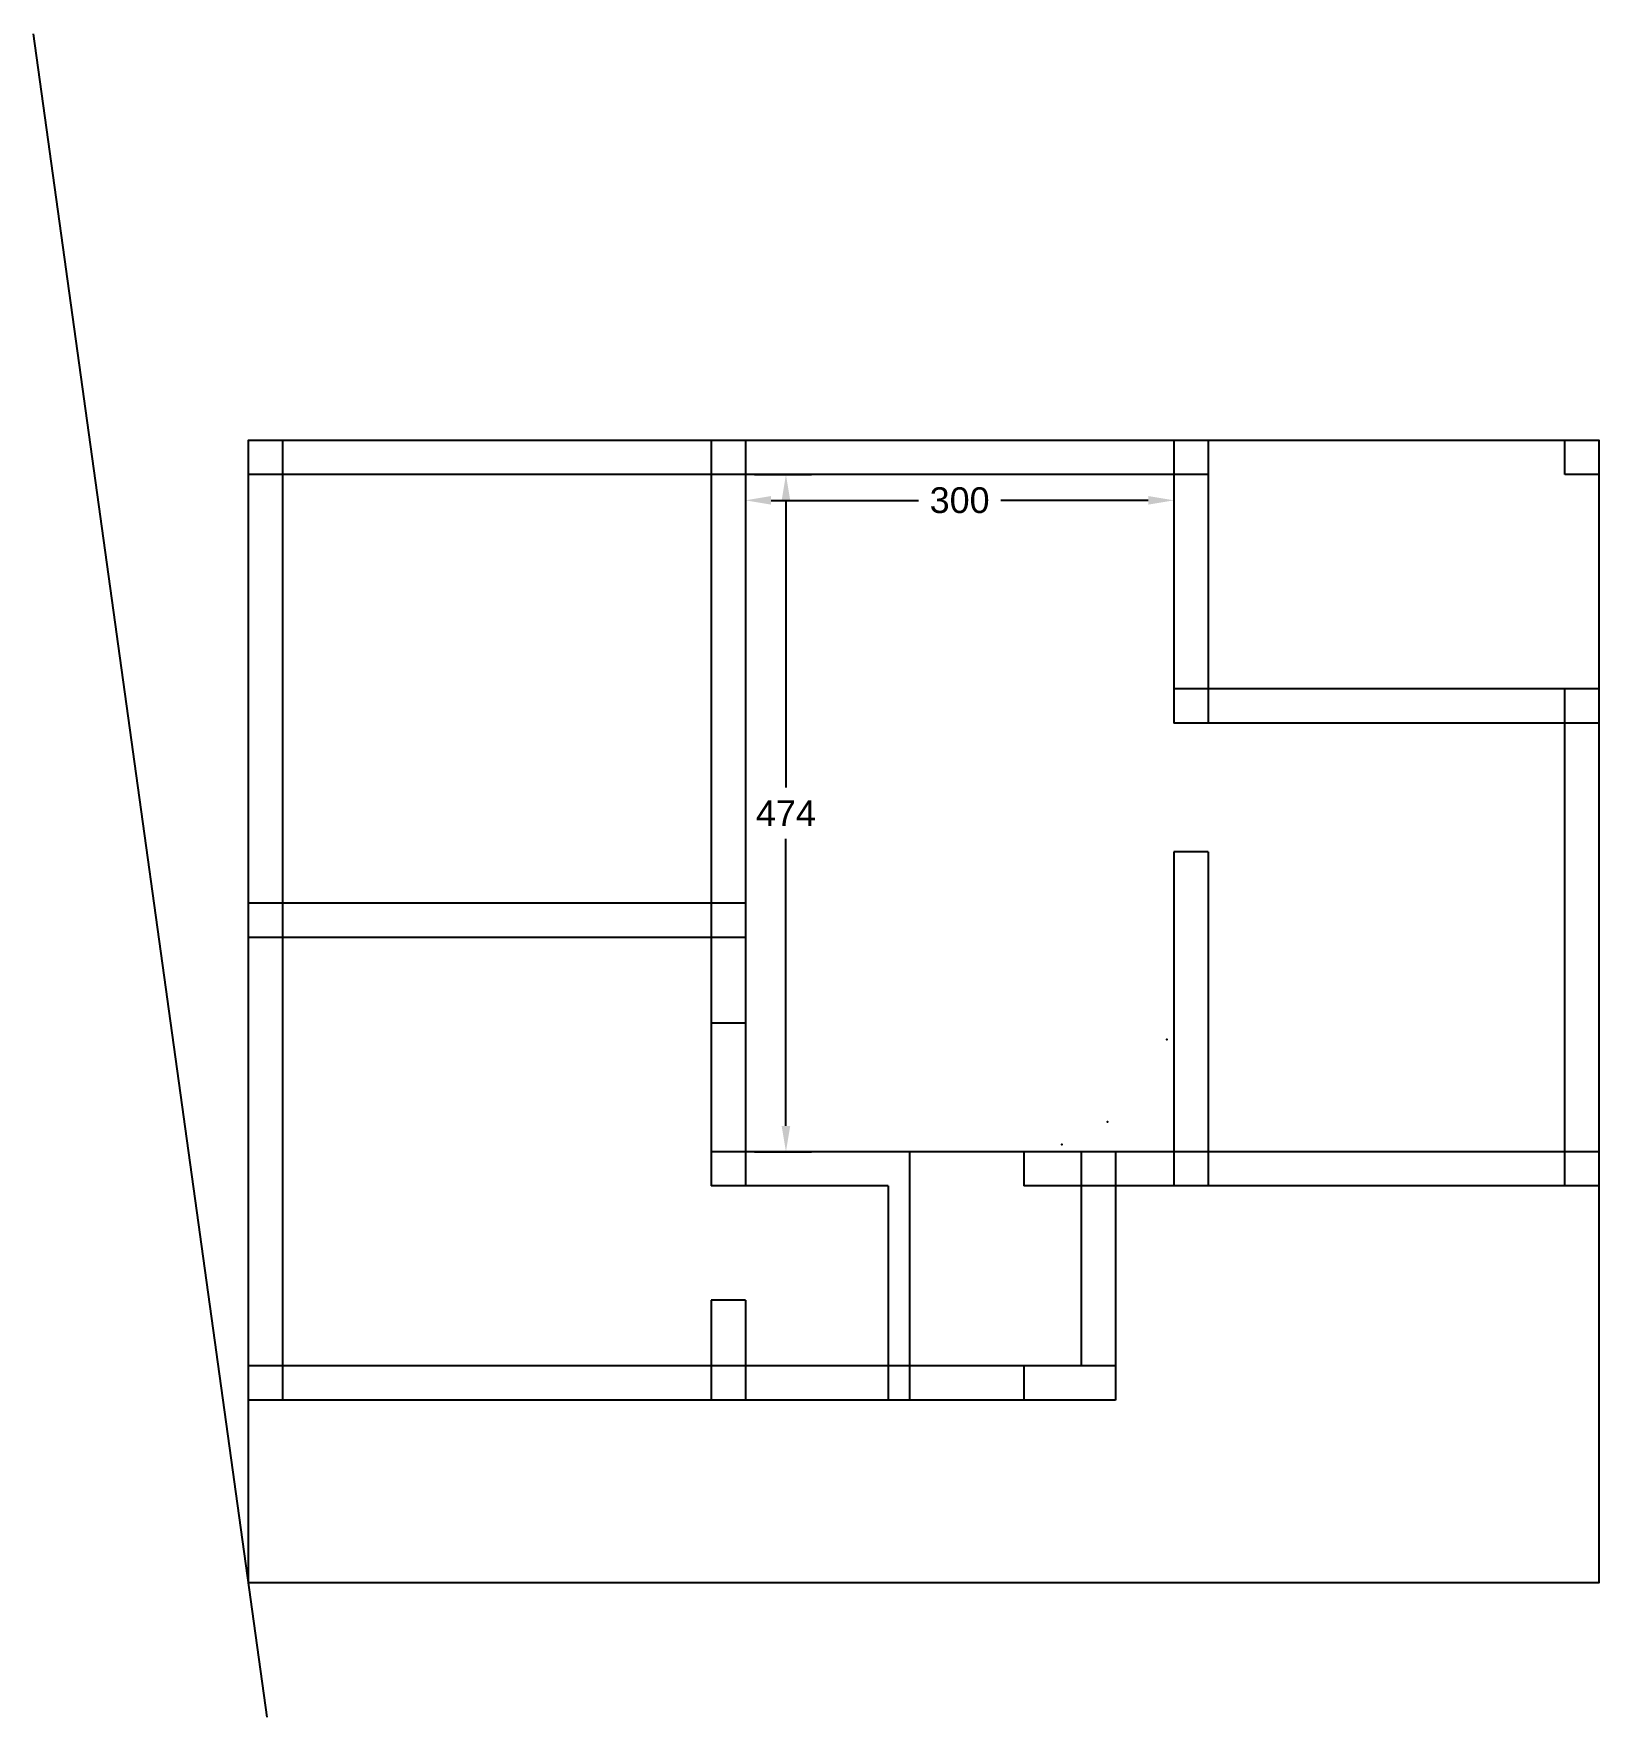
# Model space of a CAD drawing. Header units: inches. Extents: x -2903 to 3367, y -161 to 1064.
# Drawn here: x -761.77 to -750.81, y 460.64 to 472.43 of the extents above; entities that cross this region are included whole.
import ezdxf

# ---------------------------------------------------------------- set-up
doc = ezdxf.new("R2010")
doc.units = ezdxf.units.IN
doc.header["$MEASUREMENT"] = 0
doc.styles.get("Standard").update_dxf_attribs({"font": 'arial.ttf'})
doc.dimstyles.get("Standard").update_dxf_attribs({"dimtxt": 0.18, "dimasz": 0.18, "dimexe": 0.18, "dimexo": 0.0625, "dimgap": 0.09, "dimtad": 0, "dimtih": 1, "dimtoh": 1, "dimdec": 0, "dimlfac": 100, "dimzin": 0, "dimdsep": 46, "dimtxsty": 'Standard', "dimcen": 0.09, "dimadec": 0, "dimazin": 0, "dimtfac": 1, "dimtdec": 0, "dimtofl": 0, "dimtmove": 0, "dimatfit": 3, "dimfxl": 1, "dimtolj": 1, "dimtzin": 0, "dimarcsym": 0})

msp = doc.modelspace()

# ---------------------------------------------------------------- blocks, each defined once
blk = doc.blocks.new('*D379')
at = {"color": 0, "lineweight": -2, "transparency": 16777216}
for p, q in [((-756.791, 469.282), (-756.791, 468.984)), ((-753.791, 469.282), (-753.791, 468.984)), ((-756.611, 469.164), (-755.579, 469.164)), ((-753.971, 469.164), (-755.002, 469.164))]:
    blk.add_line(p, q, dxfattribs=at)
at = {"color": 0, "transparency": 16777216}
for points in [[(-756.611, 469.194), (-756.611, 469.134), (-756.791, 469.164)], [(-753.971, 469.194), (-753.971, 469.134), (-753.791, 469.164)]]:
    blk.add_solid(points, dxfattribs=at)
at = {"layer": 'Defpoints', "color": 0, "transparency": 16777216}
for p in [(-756.791, 469.344), (-753.791, 469.344), (-756.791, 469.164)]:
    blk.add_point(p, dxfattribs=at)
at = {"color": 0, "transparency": 16777216, "insert": (-755.291, 469.164), "char_height": 0.18, "attachment_point": 5}
blk.add_mtext('\\A1;300', dxfattribs=at)
blk = doc.blocks.new('*D380')
at = {"color": 0, "lineweight": -2, "transparency": 16777216}
for p, q in [((-756.728, 469.344), (-756.327, 469.344)), ((-756.507, 469.164), (-756.507, 467.154)), ((-756.507, 464.784), (-756.507, 466.794)), ((-756.728, 464.604), (-756.327, 464.604))]:
    blk.add_line(p, q, dxfattribs=at)
at = {"color": 0, "transparency": 16777216}
for points in [[(-756.537, 469.164), (-756.477, 469.164), (-756.507, 469.344)], [(-756.537, 464.784), (-756.477, 464.784), (-756.507, 464.604)]]:
    blk.add_solid(points, dxfattribs=at)
at = {"layer": 'Defpoints', "color": 0, "transparency": 16777216}
for p in [(-756.791, 469.344), (-756.791, 464.604), (-756.507, 464.604)]:
    blk.add_point(p, dxfattribs=at)
at = {"color": 0, "transparency": 16777216, "insert": (-756.507, 466.974), "char_height": 0.18, "attachment_point": 5}
blk.add_mtext('\\A1;474', dxfattribs=at)

# ---------------------------------------------------------------- dimensions: what is measured, and where the dimension line sits
dim = msp.add_linear_dim(base=(-756.791, 469.164), p1=(-753.791, 469.344), p2=(-756.791, 469.344), dimstyle='Standard')
dim.commit()
dim.dimension.update_dxf_attribs({"geometry": '*D379', "text_midpoint": (-755.291, 469.164)})
dim = msp.add_linear_dim(base=(-756.507, 464.604), p1=(-756.791, 469.344), p2=(-756.791, 464.604), angle=90, dimstyle='Standard')
dim.commit()
dim.dimension.update_dxf_attribs({"geometry": '*D380', "text_midpoint": (-756.507, 466.974)})

# ---------------------------------------------------------------- linework, layer by layer
msp.add_line((-760.14, 460.644), (-761.774, 472.431))
at = {"color": 40, "true_color": 0xf8d731}
for p, q in [((-750.813, 469.584), (-760.271, 469.584)), ((-760.271, 469.584), (-760.271, 462.864)), ((-760.031, 469.584), (-760.031, 462.864)), ((-757.031, 469.584), (-757.031, 464.364)), ((-756.791, 469.584), (-756.791, 464.364)), ((-753.791, 469.584), (-753.791, 467.604)), ((-753.551, 469.584), (-753.551, 467.604)), ((-751.053, 469.344), (-751.053, 469.584)), ((-750.813, 464.364), (-750.813, 469.584)), ((-753.551, 469.344), (-760.271, 469.344)), ((-750.813, 469.344), (-751.053, 469.344)), ((-750.813, 467.844), (-753.791, 467.844)), ((-751.053, 464.364), (-751.053, 467.844)), ((-750.813, 467.604), (-753.791, 467.604)), ((-753.551, 466.704), (-753.791, 466.704)), ((-753.791, 466.704), (-753.791, 464.364)), ((-753.551, 466.704), (-753.551, 464.364)), ((-756.791, 466.344), (-760.271, 466.344)), ((-756.791, 466.104), (-760.271, 466.104)), ((-756.791, 465.504), (-757.031, 465.504)), ((-750.813, 464.604), (-757.031, 464.604)), ((-755.641, 464.604), (-755.641, 462.864)), ((-754.841, 464.604), (-754.841, 464.364)), ((-754.441, 464.604), (-754.441, 463.104)), ((-754.201, 464.604), (-754.201, 462.864)), ((-755.791, 464.364), (-757.031, 464.364)), ((-755.791, 464.364), (-755.791, 462.864)), ((-750.813, 464.364), (-754.841, 464.364)), ((-756.791, 463.564), (-757.031, 463.564)), ((-757.031, 463.564), (-757.031, 462.864)), ((-756.791, 463.564), (-756.791, 462.864)), ((-754.201, 463.104), (-760.271, 463.104)), ((-754.841, 463.104), (-754.841, 462.864)), ((-754.201, 462.864), (-760.271, 462.864))]:
    msp.add_line(p, q, dxfattribs=at)
msp.add_lwpolyline([(-760.271, 461.587), (-750.813, 461.587), (-750.813, 469.584), (-760.271, 469.584)], close=True, dxfattribs=at)
for p in [(-753.841, 465.389), (-754.576, 464.654)]:
    msp.add_point(p)
msp.add_point((-754.255, 464.814), dxfattribs=at)

msp.set_redraw_order([(e.dxf.handle, doc.entitydb.next_handle()) for e in msp.query("TEXT MTEXT ATTDEF DIMENSION ARC_DIMENSION")])  # texts and dimensions are drawn at this point

doc.saveas('drawing.dxf')
